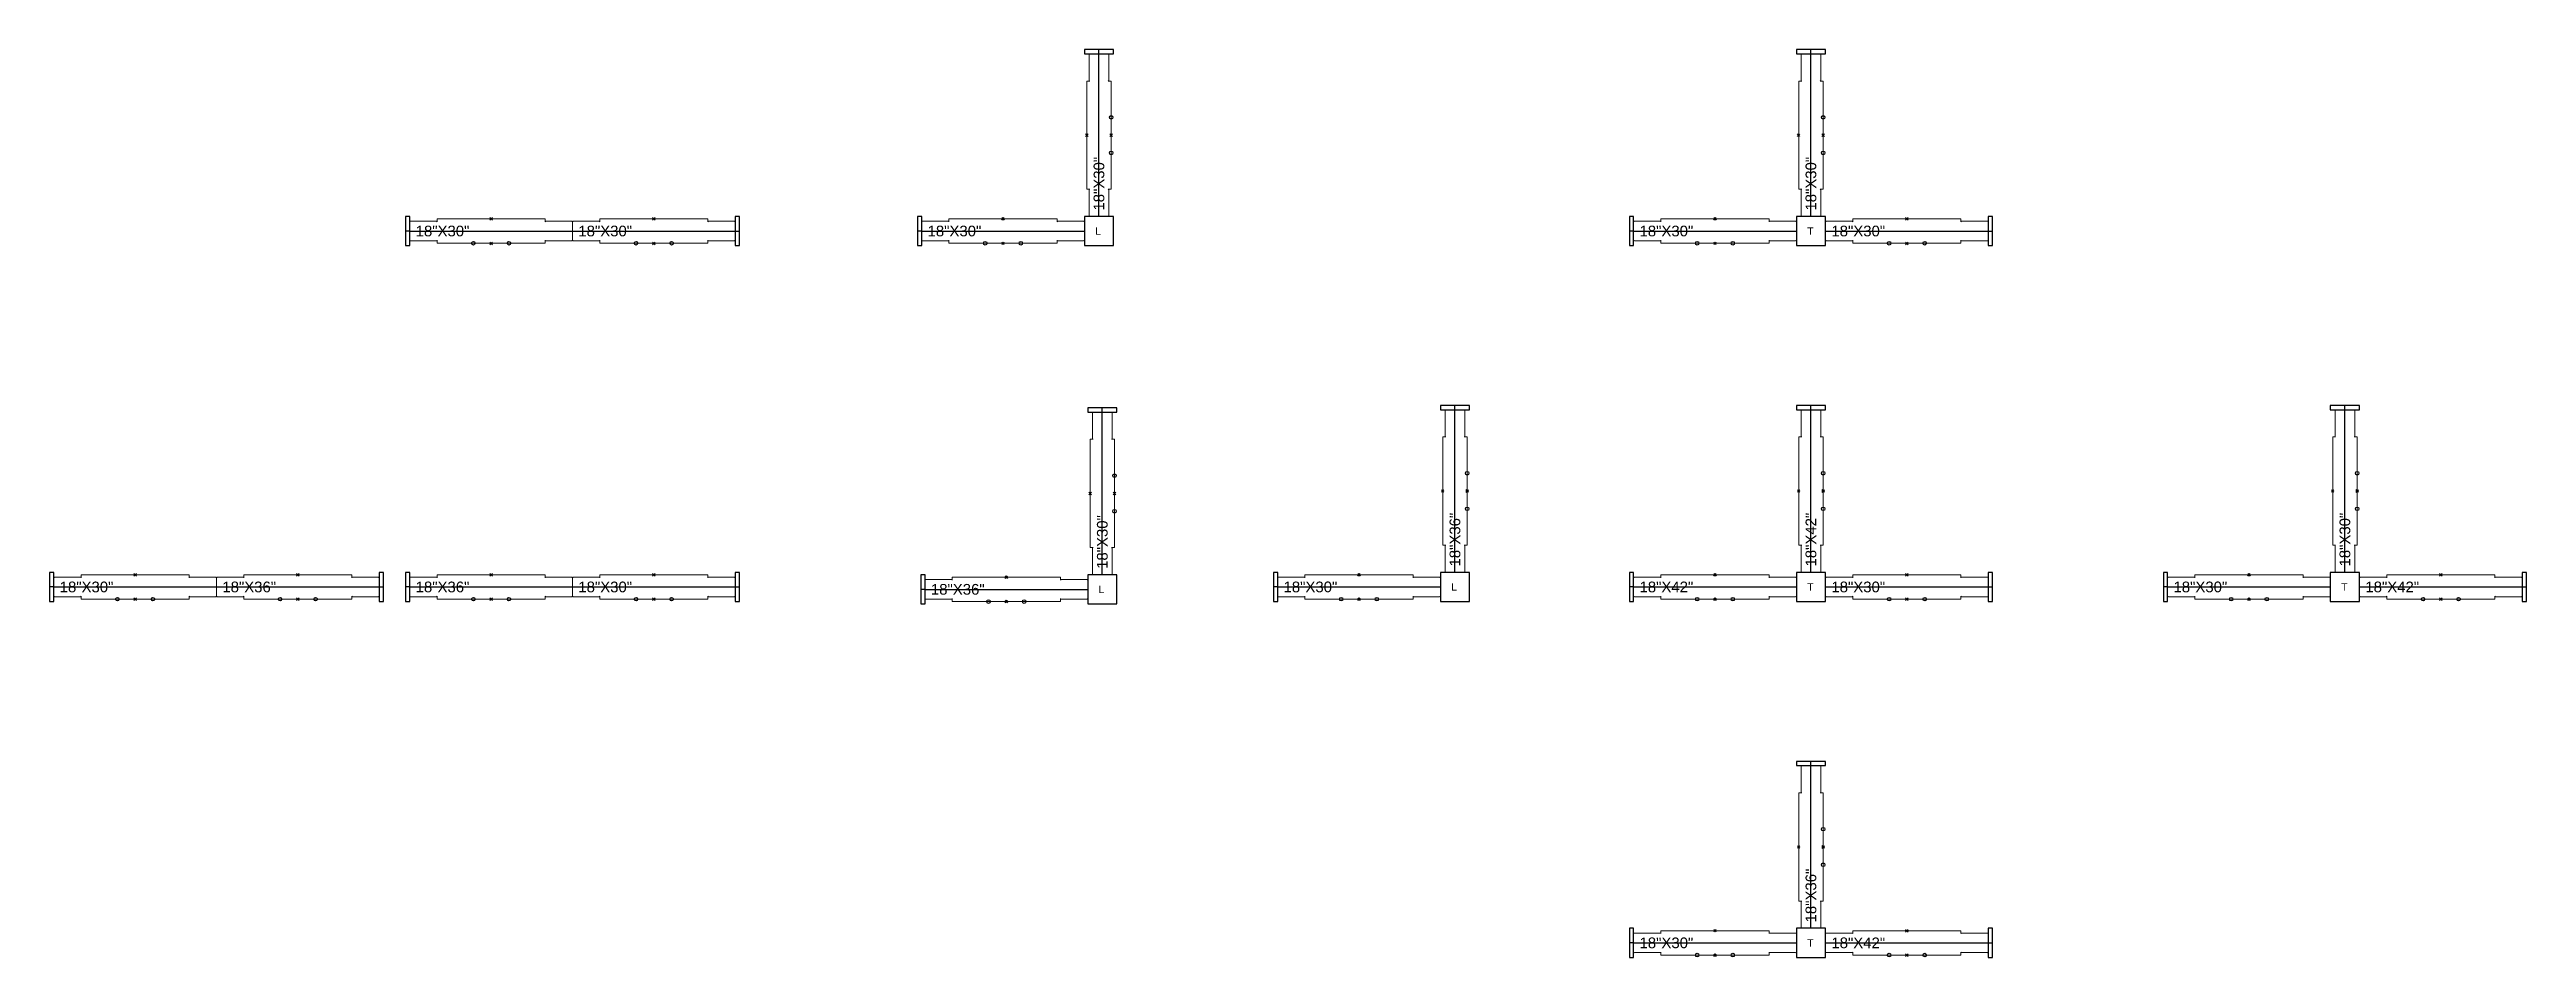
# Model space of a CAD drawing. Header units: millimetres. Extents: x 1417.6 to 1430.9, y 1425 to 1430.9.
# Drawn here: x 1417.56 to 1424.52, y 1427.92 to 1430.47 of the extents above; entities that cross this region are included whole.
import ezdxf

# ---------------------------------------------------------------- set-up
doc = ezdxf.new("R2010")
doc.units = ezdxf.units.MM
doc.layers.add('DD2D', color=7, linetype='Continuous')
doc.layers.add('DD2D_Geometry', color=7, linetype='Continuous')
doc.styles.get("Standard").update_dxf_attribs({"font": 'arial.ttf'})

msp = doc.modelspace()

# ---------------------------------------------------------------- texts
at = {"layer": 'DD2D_Geometry'}
for s, p in [('L', (1420.4997, 1429.9488)), ('T', (1422.4997, 1429.9488)), ('L', (1421.4997, 1428.9488)), ('T', (1422.4997, 1428.9488)), ('T', (1423.9997, 1428.9488)), ('L', (1420.5091, 1428.9421)), ('T', (1422.4997, 1427.9488))]:
    msp.add_text(s, height=0.0205, dxfattribs=at).set_placement(p)

# ---------------------------------------------------------------- blocks, each defined once
blk = doc.blocks.new('DD101018302D')
at = {"color": 6, "linetype": 'Continuous', "lineweight": 0}
for p, q in [((0, -0.0255), (0, 0.0255)), ((0.0017, 0.0275), (0.0218, 0.0275)), ((0.002, 0.0275), (0.0215, 0.0275)), ((0.0747, 0.0275), (0.0215, 0.0275)), ((0.0747, 0.0275), (0.075, 0.0275)), ((0.0765, 0.026), (0.0765, 0.0343)), ((0.3805, 0.0343), (0.0765, 0.0343)), ((0.3805, 0.0343), (0.3805, 0.026)), ((0.3823, 0.0275), (0.382, 0.0275)), ((0.3823, 0.0275), (0.4355, 0.0275)), ((0.4553, 0.0275), (0.4352, 0.0275)), ((0.455, 0.0275), (0.4355, 0.0275)), ((0.457, -0.0255), (0.457, 0.0255)), ((0.025, -0.0275), (0.002, -0.0275)), ((0.025, -0.0275), (0.0747, -0.0275)), ((0.0747, -0.0275), (0.075, -0.0275)), ((0.0765, -0.0343), (0.0765, -0.026)), ((0.3805, -0.0343), (0.0765, -0.0343)), ((0.3805, -0.026), (0.3805, -0.0343)), ((0.3823, -0.0275), (0.382, -0.0275)), ((0.432, -0.0275), (0.3823, -0.0275)), ((0.432, -0.0275), (0.455, -0.0275))]:
    blk.add_line(p, q, dxfattribs=at)
at = {"color": 6}
for p, q in [((0.225, 0.0379), (0.232, 0.0308)), ((0.225, 0.0308), (0.232, 0.0379)), ((0.225, -0.0379), (0.232, -0.0308)), ((0.225, -0.0308), (0.232, -0.0379))]:
    blk.add_line(p, q, dxfattribs=at)
for centre in [(0.1785, -0.0343), (0.2785, -0.0343)]:
    blk.add_circle(centre, 0.005, dxfattribs=at)
at = {"color": 6, "linetype": 'Continuous', "lineweight": 0}
for centre, radius, start, end in [((0.002, 0.0255), 0.00203, 90, 180), ((0.075, 0.026), 0.00151, 10.02098, 90), ((0.075, 0.026), 0.00151, 0, 10.02098), ((0.382, 0.026), 0.00151, 90, 169.97902), ((0.382, 0.026), 0.00151, 169.97902, 180), ((0.382, 0.026), 0.00151, 169.97902, 180), ((0.455, 0.0255), 0.00203, 0, 90), ((0.002, -0.0255), 0.00203, 180, 270), ((0.075, -0.026), 0.00151, 270, 349.97902), ((0.075, -0.026), 0.00151, 349.97902, 0), ((0.382, -0.026), 0.00151, 180, 190.02098), ((0.382, -0.026), 0.00151, 180, 190.02098), ((0.382, -0.026), 0.00151, 190.02098, 270), ((0.455, -0.0255), 0.00203, 270, 0)]:
    blk.add_arc(centre, radius, start, end, dxfattribs=at)
at = {"color": 6}
for p in [(0.2285, 0.0343), (0.2285, -0.0343)]:
    blk.add_point(p, dxfattribs=at)
at = {"insert": (0.0165, 0.0151), "char_height": 0.03, "attachment_point": 1}
blk.add_mtext_dynamic_manual_height_columns('18"X30"', width=75.494015, gutter_width=12.5, heights=[0], dxfattribs=at)
blk = doc.blocks.new('SPACE_DD10101830')
blk.add_blockref('DD101018302D', (0, 0))
blk = doc.blocks.new('DD3021302D')
for p, q in [((0, 0.041), (0, -0.041)), ((0.012, 0.041), (0, 0.041)), ((0.012, -0.041), (0.012, 0.041)), ((0, -0.041), (0.012, -0.041))]:
    blk.add_line(p, q)
blk = doc.blocks.new('SPACE_DD302130')
blk.add_blockref('DD3021302D', (0, 0))
blk = doc.blocks.new('DD101018362D')
at = {"color": 4, "linetype": 'Continuous', "lineweight": 0}
for p, q in [((0, -0.0255), (0, 0.0255)), ((0.0017, 0.0275), (0.0218, 0.0275)), ((0.002, 0.0275), (0.0215, 0.0275)), ((0.0747, 0.0275), (0.0215, 0.0275)), ((0.0747, 0.0275), (0.075, 0.0275)), ((0.0765, 0.026), (0.0765, 0.0343)), ((0.3805, 0.0343), (0.0765, 0.0343)), ((0.3805, 0.0343), (0.3805, 0.026)), ((0.3823, 0.0275), (0.382, 0.0275)), ((0.3823, 0.0275), (0.4355, 0.0275)), ((0.4553, 0.0275), (0.4352, 0.0275)), ((0.455, 0.0275), (0.4355, 0.0275)), ((0.457, -0.0255), (0.457, 0.0255)), ((0.025, -0.0275), (0.002, -0.0275)), ((0.025, -0.0275), (0.0747, -0.0275)), ((0.0747, -0.0275), (0.075, -0.0275)), ((0.0765, -0.0343), (0.0765, -0.026)), ((0.3805, -0.0343), (0.0765, -0.0343)), ((0.3805, -0.026), (0.3805, -0.0343)), ((0.3823, -0.0275), (0.382, -0.0275)), ((0.432, -0.0275), (0.3823, -0.0275)), ((0.432, -0.0275), (0.455, -0.0275))]:
    blk.add_line(p, q, dxfattribs=at)
at = {"color": 4}
for p, q in [((0.225, 0.0379), (0.232, 0.0308)), ((0.225, 0.0308), (0.232, 0.0379)), ((0.225, -0.0379), (0.232, -0.0308)), ((0.225, -0.0308), (0.232, -0.0379))]:
    blk.add_line(p, q, dxfattribs=at)
for centre in [(0.1785, -0.0343), (0.2785, -0.0343)]:
    blk.add_circle(centre, 0.005, dxfattribs=at)
at = {"color": 4, "linetype": 'Continuous', "lineweight": 0}
for centre, radius, start, end in [((0.002, 0.0255), 0.00203, 90, 180), ((0.075, 0.026), 0.00151, 10.02098, 90), ((0.075, 0.026), 0.00151, 0, 10.02098), ((0.382, 0.026), 0.00151, 90, 169.97902), ((0.382, 0.026), 0.00151, 169.97902, 180), ((0.382, 0.026), 0.00151, 169.97902, 180), ((0.455, 0.0255), 0.00203, 0, 90), ((0.002, -0.0255), 0.00203, 180, 270), ((0.075, -0.026), 0.00151, 270, 349.97902), ((0.075, -0.026), 0.00151, 349.97902, 0), ((0.382, -0.026), 0.00151, 180, 190.02098), ((0.382, -0.026), 0.00151, 180, 190.02098), ((0.382, -0.026), 0.00151, 190.02098, 270), ((0.455, -0.0255), 0.00203, 270, 0)]:
    blk.add_arc(centre, radius, start, end, dxfattribs=at)
at = {"color": 4}
for p in [(0.2285, 0.0343), (0.2285, -0.0343)]:
    blk.add_point(p, dxfattribs=at)
at = {"insert": (0.0165, 0.0151), "char_height": 0.03, "attachment_point": 1}
blk.add_mtext_dynamic_manual_height_columns('18"X36"', width=75.494015, gutter_width=12.5, heights=[0], dxfattribs=at)
blk = doc.blocks.new('SPACE_DD10101836')
blk.add_blockref('DD101018362D', (0, 0))
blk = doc.blocks.new('DD3021362D')
for p, q in [((0, 0.041), (0, -0.041)), ((0.012, 0.041), (0, 0.041)), ((0.012, -0.041), (0.012, 0.041)), ((0, -0.041), (0.012, -0.041))]:
    blk.add_line(p, q)
blk = doc.blocks.new('SPACE_DD302136')
blk.add_blockref('DD3021362D', (0, 0))
blk = doc.blocks.new('DD101018422D')
at = {"color": 1, "linetype": 'Continuous', "lineweight": 0}
for p, q in [((0, -0.0255), (0, 0.0255)), ((0.0017, 0.0275), (0.0218, 0.0275)), ((0.002, 0.0275), (0.0215, 0.0275)), ((0.0747, 0.0275), (0.0215, 0.0275)), ((0.0747, 0.0275), (0.075, 0.0275)), ((0.0765, 0.026), (0.0765, 0.0343)), ((0.3805, 0.0343), (0.0765, 0.0343)), ((0.3805, 0.0343), (0.3805, 0.026)), ((0.3823, 0.0275), (0.382, 0.0275)), ((0.3823, 0.0275), (0.4355, 0.0275)), ((0.4553, 0.0275), (0.4352, 0.0275)), ((0.455, 0.0275), (0.4355, 0.0275)), ((0.457, -0.0255), (0.457, 0.0255)), ((0.025, -0.0275), (0.002, -0.0275)), ((0.025, -0.0275), (0.0747, -0.0275)), ((0.0747, -0.0275), (0.075, -0.0275)), ((0.0765, -0.0343), (0.0765, -0.026)), ((0.3805, -0.0343), (0.0765, -0.0343)), ((0.3805, -0.026), (0.3805, -0.0343)), ((0.3823, -0.0275), (0.382, -0.0275)), ((0.432, -0.0275), (0.3823, -0.0275)), ((0.432, -0.0275), (0.455, -0.0275))]:
    blk.add_line(p, q, dxfattribs=at)
at = {"color": 1}
for p, q in [((0.225, 0.0379), (0.232, 0.0308)), ((0.225, 0.0308), (0.232, 0.0379)), ((0.225, -0.0379), (0.232, -0.0308)), ((0.225, -0.0308), (0.232, -0.0379))]:
    blk.add_line(p, q, dxfattribs=at)
for centre in [(0.1785, -0.0343), (0.2785, -0.0343)]:
    blk.add_circle(centre, 0.005, dxfattribs=at)
at = {"color": 1, "linetype": 'Continuous', "lineweight": 0}
for centre, radius, start, end in [((0.002, 0.0255), 0.00203, 90, 180), ((0.075, 0.026), 0.00151, 10.02098, 90), ((0.075, 0.026), 0.00151, 0, 10.02098), ((0.382, 0.026), 0.00151, 90, 169.97902), ((0.382, 0.026), 0.00151, 169.97902, 180), ((0.382, 0.026), 0.00151, 169.97902, 180), ((0.455, 0.0255), 0.00203, 0, 90), ((0.002, -0.0255), 0.00203, 180, 270), ((0.075, -0.026), 0.00151, 270, 349.97902), ((0.075, -0.026), 0.00151, 349.97902, 0), ((0.382, -0.026), 0.00151, 180, 190.02098), ((0.382, -0.026), 0.00151, 180, 190.02098), ((0.382, -0.026), 0.00151, 190.02098, 270), ((0.455, -0.0255), 0.00203, 270, 0)]:
    blk.add_arc(centre, radius, start, end, dxfattribs=at)
at = {"color": 1}
for p in [(0.2285, 0.0343), (0.2285, -0.0343)]:
    blk.add_point(p, dxfattribs=at)
at = {"insert": (0.0165, 0.0151), "char_height": 0.03, "attachment_point": 1}
blk.add_mtext_dynamic_manual_height_columns('18"X42"', width=75.494015, gutter_width=12.5, heights=[0], dxfattribs=at)
blk = doc.blocks.new('SPACE_DD10101842')
blk.add_blockref('DD101018422D', (0, 0))
blk = doc.blocks.new('DD3021422D')
for p, q in [((0, 0.041), (0, -0.041)), ((0.012, 0.041), (0, 0.041)), ((0.012, -0.041), (0.012, 0.041)), ((0, -0.041), (0.012, -0.041))]:
    blk.add_line(p, q)
blk = doc.blocks.new('SPACE_DD302142')
blk.add_blockref('DD3021422D', (0, 0))

# ---------------------------------------------------------------- linework, layer by layer
at = {"layer": 'DD2D'}
for p, q in [((1420.51, 1430.457), (1420.51, 1430.469)), ((1420.51, 1430), (1420.51, 1430.457)), ((1422.51, 1430.457), (1422.51, 1430.469)), ((1422.51, 1430), (1422.51, 1430.457)), ((1418.574, 1429.959), (1418.562, 1429.959)), ((1418.574, 1429.959), (1419.031, 1429.959)), ((1419.031, 1429.959), (1419.0311, 1429.959)), ((1419.031, 1429.959), (1419.488, 1429.959)), ((1419.488, 1429.959), (1419.5, 1429.959)), ((1420.012, 1429.959), (1420, 1429.959)), ((1420.012, 1429.959), (1420.469, 1429.959)), ((1420.469, 1429.959), (1420.4691, 1429.959)), ((1422.012, 1429.959), (1422, 1429.959)), ((1422.012, 1429.959), (1422.469, 1429.959)), ((1422.469, 1429.959), (1422.4691, 1429.959)), ((1422.551, 1429.959), (1423.008, 1429.959)), ((1423.008, 1429.959), (1423.02, 1429.959)), ((1420.5194, 1429.4503), (1420.5194, 1429.4623)), ((1421.51, 1429.457), (1421.51, 1429.469)), ((1421.51, 1429), (1421.51, 1429.457)), ((1422.51, 1429.457), (1422.51, 1429.469)), ((1422.51, 1429), (1422.51, 1429.457)), ((1424.01, 1429.457), (1424.01, 1429.469)), ((1424.01, 1429), (1424.01, 1429.457)), ((1420.5194, 1428.9933), (1420.5194, 1429.4503)), ((1417.574, 1428.959), (1417.562, 1428.959)), ((1417.574, 1428.959), (1418.031, 1428.959)), ((1418.031, 1428.959), (1418.0311, 1428.959)), ((1418.031, 1428.959), (1418.488, 1428.959)), ((1418.488, 1428.959), (1418.5, 1428.959)), ((1418.574, 1428.959), (1418.562, 1428.959)), ((1418.574, 1428.959), (1419.031, 1428.959)), ((1419.031, 1428.959), (1419.0311, 1428.959)), ((1419.031, 1428.959), (1419.488, 1428.959)), ((1419.488, 1428.959), (1419.5, 1428.959)), ((1420.0214, 1428.9523), (1420.0094, 1428.9523)), ((1420.0214, 1428.9523), (1420.4784, 1428.9523)), ((1420.4784, 1428.9523), (1420.4785, 1428.9523)), ((1421.012, 1428.959), (1421, 1428.959)), ((1421.012, 1428.959), (1421.469, 1428.959)), ((1421.469, 1428.959), (1421.4691, 1428.959)), ((1422.012, 1428.959), (1422, 1428.959)), ((1422.012, 1428.959), (1422.469, 1428.959)), ((1422.469, 1428.959), (1422.4691, 1428.959)), ((1422.551, 1428.959), (1423.008, 1428.959)), ((1423.008, 1428.959), (1423.02, 1428.959)), ((1423.512, 1428.959), (1423.5, 1428.959)), ((1423.512, 1428.959), (1423.969, 1428.959)), ((1423.969, 1428.959), (1423.9691, 1428.959)), ((1424.051, 1428.959), (1424.508, 1428.959)), ((1424.508, 1428.959), (1424.52, 1428.959)), ((1422.51, 1428.457), (1422.51, 1428.469)), ((1422.51, 1428), (1422.51, 1428.457)), ((1422.012, 1427.959), (1422, 1427.959)), ((1422.012, 1427.959), (1422.469, 1427.959)), ((1422.469, 1427.959), (1422.4691, 1427.959)), ((1422.551, 1427.959), (1423.008, 1427.959)), ((1423.008, 1427.959), (1423.02, 1427.959))]:
    msp.add_line(p, q, dxfattribs=at)
at = {"layer": 'DD2D_Geometry'}
for points in [[(1419.031, 1429.959), (1419.0311, 1429.959), (1419.0311, 1429.959), (1419.031, 1429.959)], [(1420.469, 1429.918), (1420.5511, 1429.918), (1420.5511, 1430), (1420.469, 1430)], [(1422.469, 1429.918), (1422.5511, 1429.918), (1422.5511, 1430), (1422.469, 1430)], [(1420.4784, 1428.9113), (1420.5605, 1428.9113), (1420.5605, 1428.9933), (1420.4784, 1428.9933)], [(1421.469, 1428.918), (1421.5511, 1428.918), (1421.5511, 1429), (1421.469, 1429)], [(1422.469, 1428.918), (1422.5511, 1428.918), (1422.5511, 1429), (1422.469, 1429)], [(1423.969, 1428.918), (1424.0511, 1428.918), (1424.0511, 1429), (1423.969, 1429)], [(1418.031, 1428.959), (1418.0311, 1428.959), (1418.0311, 1428.959), (1418.031, 1428.959)], [(1419.031, 1428.959), (1419.0311, 1428.959), (1419.0311, 1428.959), (1419.031, 1428.959)], [(1422.469, 1427.918), (1422.5511, 1427.918), (1422.5511, 1428), (1422.469, 1428)]]:
    msp.add_lwpolyline(points, close=True, dxfattribs=at)

# ---------------------------------------------------------------- block references
for name, p, rotation in [('SPACE_DD302130', (1420.51, 1430.457), 90), ('SPACE_DD10101830', (1420.51, 1430), 90), ('SPACE_DD302130', (1422.51, 1430.457), 90), ('SPACE_DD10101830', (1422.51, 1430), 90), ('SPACE_DD302130', (1418.574, 1429.959), 180), ('SPACE_DD302130', (1420.012, 1429.959), 180), ('SPACE_DD302130', (1422.012, 1429.959), 180), ('SPACE_DD302130', (1420.5194, 1429.4503), 90), ('SPACE_DD302136', (1421.51, 1429.457), 90), ('SPACE_DD10101836', (1421.51, 1429), 90), ('SPACE_DD302142', (1422.51, 1429.457), 90), ('SPACE_DD10101842', (1422.51, 1429), 90), ('SPACE_DD302130', (1424.01, 1429.457), 90), ('SPACE_DD10101830', (1424.01, 1429), 90), ('SPACE_DD10101830', (1420.5194, 1428.9933), 90), ('SPACE_DD302130', (1417.574, 1428.959), 180), ('SPACE_DD302136', (1418.574, 1428.959), 180), ('SPACE_DD302136', (1420.0214, 1428.9523), 180), ('SPACE_DD302130', (1421.012, 1428.959), 180), ('SPACE_DD302142', (1422.012, 1428.959), 180), ('SPACE_DD302130', (1423.512, 1428.959), 180), ('SPACE_DD302136', (1422.51, 1428.457), 90), ('SPACE_DD10101836', (1422.51, 1428), 90), ('SPACE_DD302130', (1422.012, 1427.959), 180)]:
    msp.add_blockref(name, p, dxfattribs=dict(at, rotation=rotation))
for name, p in [('SPACE_DD10101830', (1418.574, 1429.959)), ('SPACE_DD10101830', (1419.031, 1429.959)), ('SPACE_DD302130', (1419.488, 1429.959)), ('SPACE_DD10101830', (1420.012, 1429.959)), ('SPACE_DD10101830', (1422.012, 1429.959)), ('SPACE_DD10101830', (1422.551, 1429.959)), ('SPACE_DD302130', (1423.008, 1429.959)), ('SPACE_DD10101830', (1417.574, 1428.959)), ('SPACE_DD10101836', (1418.031, 1428.959)), ('SPACE_DD302136', (1418.488, 1428.959)), ('SPACE_DD10101836', (1418.574, 1428.959)), ('SPACE_DD10101830', (1419.031, 1428.959)), ('SPACE_DD302130', (1419.488, 1428.959)), ('SPACE_DD10101836', (1420.0214, 1428.9523)), ('SPACE_DD10101830', (1421.012, 1428.959)), ('SPACE_DD10101842', (1422.012, 1428.959)), ('SPACE_DD10101830', (1422.551, 1428.959)), ('SPACE_DD302130', (1423.008, 1428.959)), ('SPACE_DD10101830', (1423.512, 1428.959)), ('SPACE_DD10101842', (1424.051, 1428.959)), ('SPACE_DD302142', (1424.508, 1428.959)), ('SPACE_DD10101830', (1422.012, 1427.959)), ('SPACE_DD10101842', (1422.551, 1427.959)), ('SPACE_DD302142', (1423.008, 1427.959))]:
    msp.add_blockref(name, p, dxfattribs=at)

msp.set_redraw_order([(e.dxf.handle, doc.entitydb.next_handle()) for e in msp.query("TEXT MTEXT ATTDEF DIMENSION ARC_DIMENSION")])  # texts and dimensions are drawn at this point

doc.saveas('drawing.dxf')
